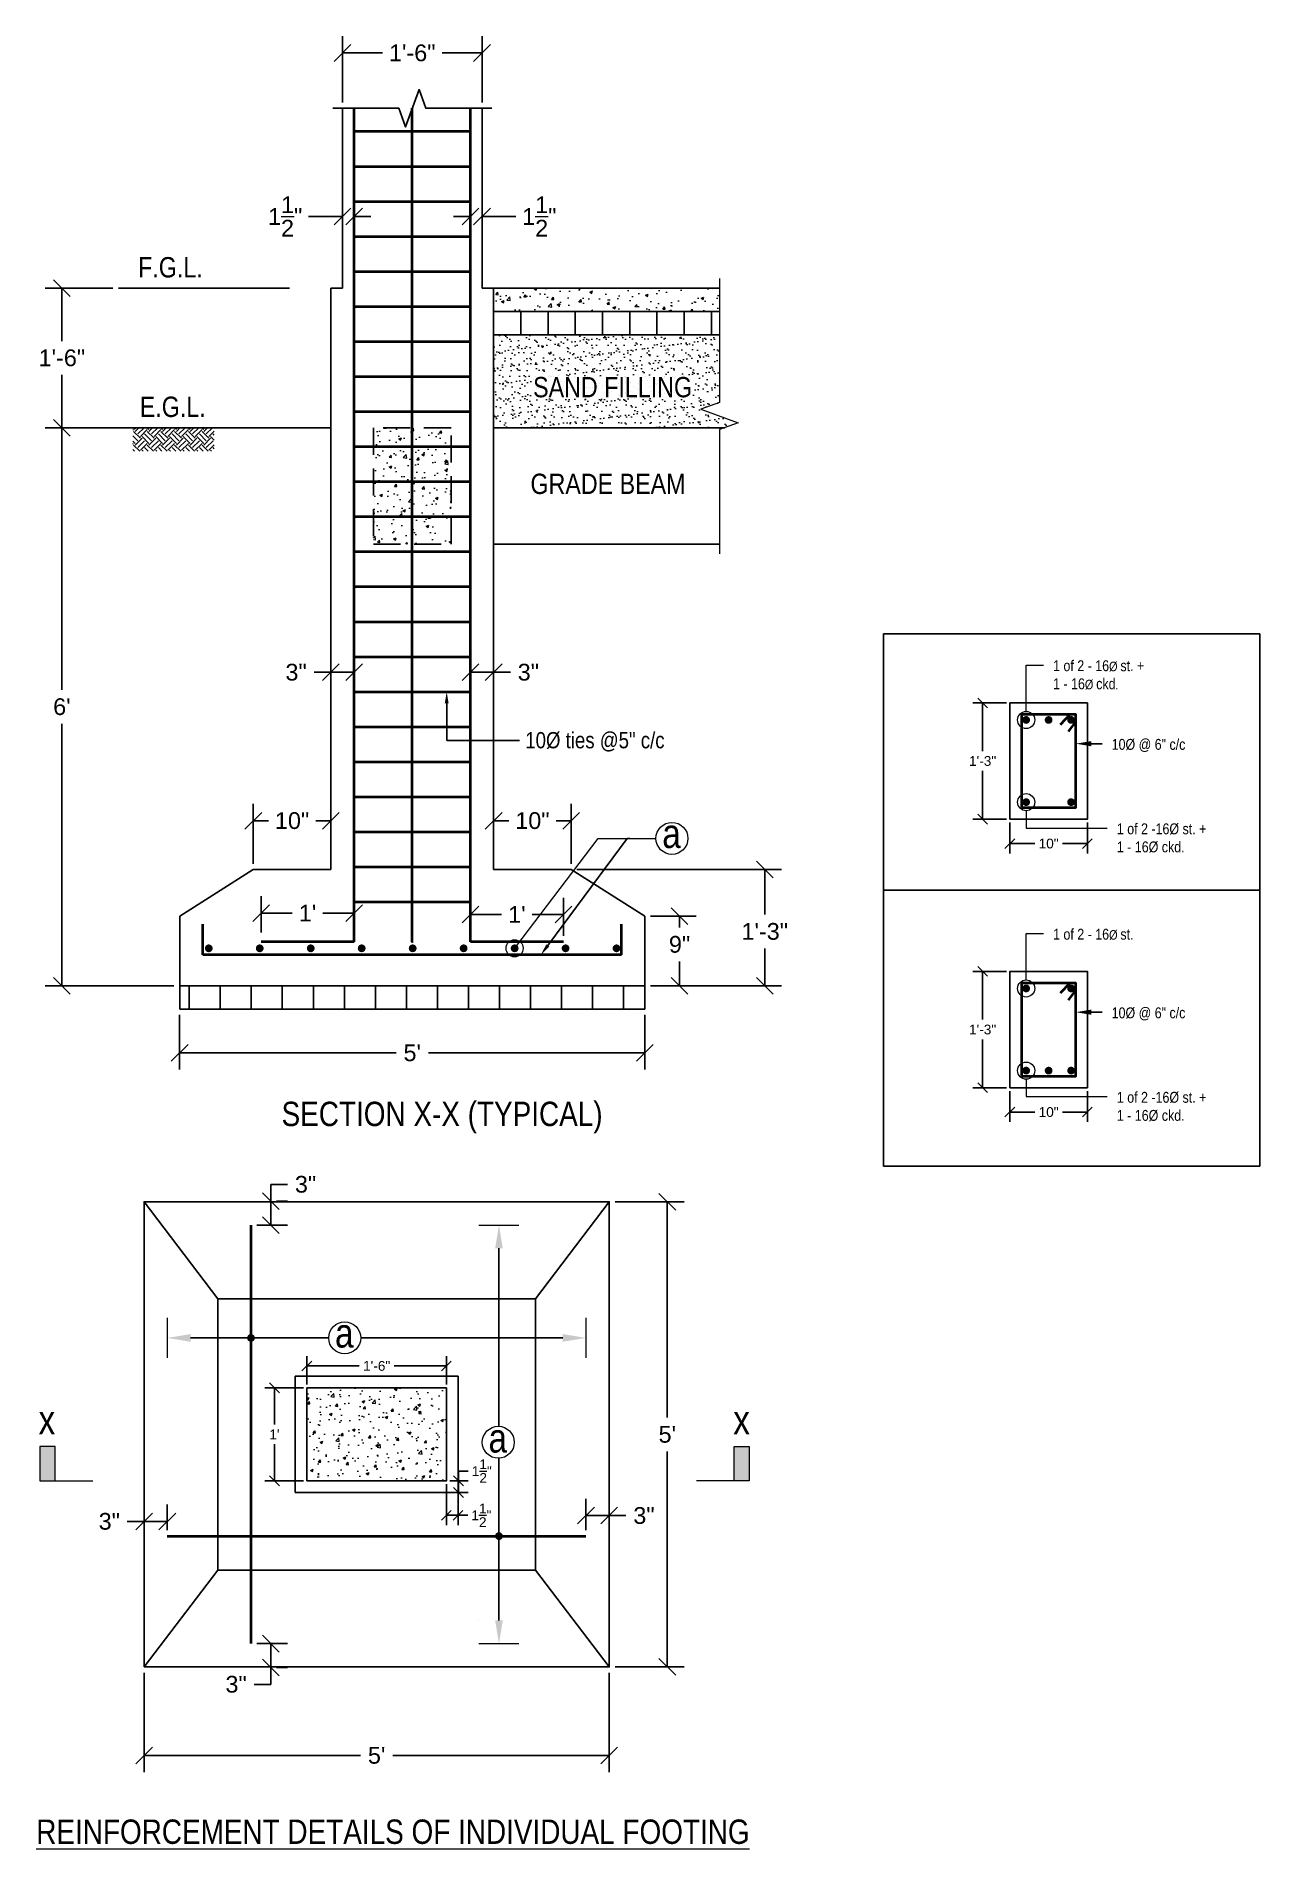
# Model space of a CAD drawing. Header units: inches. Extents: x 80 to 238, y 76 to 310.
import ezdxf
from ezdxf import colors
from ezdxf.entities.mleader import LeaderData, LeaderLine
from ezdxf.math import Vec2, Vec3

# ---------------------------------------------------------------- set-up
doc = ezdxf.new("R2010")
doc.units = ezdxf.units.IN
doc.header["$LTSCALE"] = 7
doc.header["$MEASUREMENT"] = 0
doc.linetypes.add('DASHED', pattern=[0.75, 0.5, -0.25])
for name, color, linetype, lineweight in [('Column', 200, 'Continuous', 25), ('Dimention', 2, 'Continuous', 13), ('Footing', 81, 'Continuous', 25), ('Grade Beam', 30, 'Continuous', 25), ('Hatch', 9, 'Continuous', 13), ('Reinforcment', 1, 'Continuous', 40), ('Text', 5, 'Continuous', 13)]:
    doc.layers.add(name, color=color, linetype=linetype, lineweight=lineweight)
doc.styles.add('AR', font='ARIALN.TTF')
doc.styles.get("Standard").update_dxf_attribs({"font": 'arial.ttf'})
doc.dimstyles.new('AR_1.0_12', dxfattribs={"dimscale": 12, "dimtxt": 0.18, "dimasz": 0.18, "dimexe": 0.18, "dimexo": 0.0625, "dimgap": 0.09, "dimtad": 0, "dimtih": 1, "dimtoh": 1, "dimzin": 0, "dimdsep": 46, "dimlunit": 4, "dimtxsty": 'Standard', "dimblk": 'OBLIQUE', "dimcen": 0.09, "dimadec": 0, "dimazin": 0, "dimtfac": 1, "dimtofl": 0, "dimtmove": 0, "dimatfit": 3, "dimfxl": 1, "dimtolj": 1, "dimtzin": 0, "dimarcsym": 0})
doc.dimstyles.new('AR_1.0_7', dxfattribs={"dimscale": 7, "dimtxt": 0.18, "dimasz": 0.18, "dimexe": 0.18, "dimexo": 0.0625, "dimgap": 0.09, "dimtad": 0, "dimtih": 1, "dimtoh": 1, "dimzin": 0, "dimdsep": 46, "dimlunit": 4, "dimtxsty": 'Standard', "dimblk": 'OBLIQUE', "dimcen": 0.09, "dimadec": 0, "dimazin": 0, "dimtfac": 1, "dimtofl": 0, "dimtmove": 0, "dimatfit": 3, "dimfxl": 1, "dimtolj": 1, "dimtzin": 0, "dimarcsym": 0})
pattern_1 = [(50, (0, 0), (3.5863, -0.31376), [0.375, -4.125]), (355, (0, 0), (-0.693757, 3.76096), [0.3, -3.3]), (100.4514, (0.299, -0.026), (2.892544, 3.4472), [0.3187, -3.50571]), (46.1842, (0, 1), (5.336207, -0.827596), [0.5625, -6.1875]), (96.6356, (0.4447, 0.931), (4.67331, 4.87059), [0.47805, -5.25857]), (351.1842, (0, 1), (4.67331, 4.87059), [0.45, -4.95]), (21, (0.5, 0.75), (2.984535, -2.013094), [0.375, -4.125]), (326, (0.5, 0.75), (1.216577, 3.62575), [0.3, -3.3]), (71.4514, (0.7487, 0.5822), (4.201112, 1.612656), [0.3187, -3.50571]), (37.5, (0, 0), (0.0607993, 1.6644693), [0, -3.26, 0, -3.35, 0, -3.3125]), (7.5, (0, 0), (1.315348, 1.972059), [0, -1.91, 0, -3.185, 0, -1.2625]), (327.5, (-1.115, 0), (2.669112, -0.1127744), [0, -1.25, 0, -3.9, 0, -5.175]), (317.5, (-1.615, 0), (2.915931, 0.500525), [0, -1.625, 0, -2.59, 0, -3.675])]

msp = doc.modelspace()

# ---------------------------------------------------------------- texts
at = {"layer": 'Dimention', "style": 'AR'}
for s, height, p in [('10Ø ties @5" c/c', 2.0955, (143.339, 217.872)), ('a', 3.742, (161.014, 205.012)), ('a', 3.742, (118.803, 140.571)), ('x', 3.742, (80.564, 129.38)), ('x', 3.742, (170.165, 129.38)), ('a', 3.742, (138.602, 127.022))]:
    msp.add_text(s, height=height, dxfattribs=at).set_placement(p)
at = {"layer": 'Dimention', "char_height": 1.4, "attachment_point": 1, "style": 'AR'}
for s, insert in [('1 of 2 - 16{\\H0.875x;Ø\\fMS Shell Dlg 2|b0|i0|c0|p0;\\H0.80952x; }st. +\\P1 - 16{\\H0.875x;Ø\\fMS Shell Dlg 2|b0|i0|c0|p0;\\H0.80952x; }ckd{\\fMS Shell Dlg 2|b0|i0|c0|p0;\\H0.70833x;.}', (211.418, 229.224)), ('10Ø @ 6" c/c', (218.975, 219.079)), ('1 of 2 -16Ø st. +\\P1 - 16Ø ckd.', (219.644, 208.186)), ('1 of 2 - 16{\\H0.875x;Ø\\fMS Shell Dlg 2|b0|i0|c0|p0;\\H0.80952x; }st. ', (211.418, 194.588)), ('10Ø @ 6" c/c', (218.975, 184.444)), ('1 of 2 -16Ø st. +\\P1 - 16Ø ckd.', (219.644, 173.551))]:
    msp.add_mtext_dynamic_manual_height_columns(s, width=22.6843, gutter_width=13.097, heights=[0], dxfattribs=dict(at, insert=insert))
at = {"layer": 'Text', "style": 'AR'}
for s, height, p in [('F.G.L.', 2.6194, (93.402, 278.617)), ('SAND FILLING', 2.61938, (144.349, 263.157)), ('E.G.L.', 2.6194, (93.616, 260.617)), ('GRADE BEAM', 2.6194, (144.007, 250.68)), ('SECTION X-X (TYPICAL)', 3.14326, (111.907, 169.139)), ('%%UREINFORCEMENT DETAILS OF INDIVIDUAL FOOTING', 3.14326, (80.264, 76.541))]:
    msp.add_text(s, height=height, dxfattribs=at).set_placement(p)

# ---------------------------------------------------------------- blocks, each defined once
blk = doc.blocks.new('_Oblique')
at = {"color": 0, "linetype": 'ByBlock', "lineweight": -2}
blk.add_line((-0.5, -0.5), (0.5, 0.5), dxfattribs=at)
blk = doc.blocks.new('*D2')
at = {"layer": 'Defpoints', "color": 0, "transparency": 16777216}
for p in [(94.17, 99.37), (154.17, 99.37), (154.17, 87.95)]:
    blk.add_point(p, dxfattribs=at)
at = {"layer": 'Dimention', "color": 0, "lineweight": -2, "transparency": 16777216}
for p, q in [((94.17, 98.62), (94.17, 85.79)), ((154.17, 98.62), (154.17, 85.79)), ((94.17, 87.95), (122.09, 87.95)), ((154.17, 87.95), (126.24, 87.95))]:
    blk.add_line(p, q, dxfattribs=at)
at = {"layer": 'Dimention', "color": 0, "lineweight": -2, "transparency": 16777216, "xscale": 2.16, "yscale": 2.16, "zscale": 2.16, "rotation": 180}
blk.add_blockref('_Oblique', (94.17, 87.95), dxfattribs=at)
at = {"layer": 'Dimention', "color": 0, "lineweight": -2, "transparency": 16777216, "xscale": 2.16, "yscale": 2.16, "zscale": 2.16}
blk.add_blockref('_Oblique', (154.17, 87.95), dxfattribs=at)
at = {"layer": 'Dimention', "color": 0, "transparency": 16777216, "insert": (124.17, 87.95), "char_height": 2.16, "attachment_point": 5}
blk.add_mtext("\\A1;5'", dxfattribs=at)
blk = doc.blocks.new('*D3')
at = {"layer": 'Defpoints', "color": 0, "transparency": 16777216}
for p in [(154.17, 159.37), (154.17, 99.37), (161.66, 99.37)]:
    blk.add_point(p, dxfattribs=at)
at = {"layer": 'Dimention', "color": 0, "lineweight": -2, "transparency": 16777216}
for p, q in [((154.92, 159.37), (163.82, 159.37)), ((161.66, 159.37), (161.66, 131.53)), ((161.66, 99.37), (161.66, 127.18)), ((154.92, 99.37), (163.82, 99.37))]:
    blk.add_line(p, q, dxfattribs=at)
at = {"layer": 'Dimention', "color": 0, "lineweight": -2, "transparency": 16777216, "xscale": 2.16, "yscale": 2.16, "zscale": 2.16}
for p, rotation in [((161.66, 159.37), 90), ((161.66, 99.37), 270)]:
    blk.add_blockref('_Oblique', p, dxfattribs=dict(at, rotation=rotation))
at = {"layer": 'Dimention', "color": 0, "transparency": 16777216, "insert": (161.66, 129.36), "char_height": 2.16, "attachment_point": 5}
blk.add_mtext("\\A1;5'", dxfattribs=at)
blk = doc.blocks.new('*D6')
at = {"layer": 'Defpoints', "color": 0, "transparency": 16777216}
for p in [(110.52, 159.46), (110.52, 159.46), (107.96, 156.37)]:
    blk.add_point(p, dxfattribs=at)
at = {"layer": 'Dimention', "color": 0, "lineweight": -2, "transparency": 16777216}
for p, q in [((110.52, 159.46), (110.52, 161.62)), ((110.52, 161.62), (112.68, 161.62)), ((110.52, 156.37), (110.52, 159.46)), ((111.27, 159.46), (112.68, 159.46)), ((108.71, 156.37), (112.68, 156.37))]:
    blk.add_line(p, q, dxfattribs=at)
at = {"layer": 'Dimention', "color": 0, "lineweight": -2, "transparency": 16777216, "xscale": 2.16, "yscale": 2.16, "zscale": 2.16}
for p, rotation in [((110.52, 159.46), 90), ((110.52, 156.37), 270)]:
    blk.add_blockref('_Oblique', p, dxfattribs=dict(at, rotation=rotation))
at = {"layer": 'Dimention', "color": 0, "transparency": 16777216, "insert": (115, 161.62), "char_height": 2.16, "attachment_point": 5}
blk.add_mtext('\\A1;3"', dxfattribs=at)
blk = doc.blocks.new('*D7')
at = {"layer": 'Defpoints', "color": 0, "transparency": 16777216}
for p in [(94.17, 118.14), (94.17, 116.24), (97.17, 116.24)]:
    blk.add_point(p, dxfattribs=at)
at = {"layer": 'Dimention', "color": 0, "lineweight": -2, "transparency": 16777216}
for p, q in [((94.17, 116.99), (94.17, 120.3)), ((97.17, 116.99), (97.17, 120.3)), ((94.17, 118.14), (92.01, 118.14)), ((97.17, 118.14), (94.17, 118.14))]:
    blk.add_line(p, q, dxfattribs=at)
at = {"layer": 'Dimention', "color": 0, "lineweight": -2, "transparency": 16777216, "xscale": 2.16, "yscale": 2.16, "zscale": 2.16, "rotation": 180}
blk.add_blockref('_Oblique', (94.17, 118.14), dxfattribs=at)
at = {"layer": 'Dimention', "color": 0, "lineweight": -2, "transparency": 16777216, "xscale": 2.16, "yscale": 2.16, "zscale": 2.16}
blk.add_blockref('_Oblique', (97.17, 118.14), dxfattribs=at)
at = {"layer": 'Dimention', "color": 0, "transparency": 16777216, "insert": (89.69, 118.14), "char_height": 2.16, "attachment_point": 5}
blk.add_mtext('\\A1;3"', dxfattribs=at)
blk = doc.blocks.new('*D8')
at = {"layer": 'Defpoints', "color": 0, "transparency": 16777216}
for p in [(154.17, 118.89), (151.17, 116.24), (154.17, 116.24)]:
    blk.add_point(p, dxfattribs=at)
at = {"layer": 'Dimention', "color": 0, "lineweight": -2, "transparency": 16777216}
for p, q in [((151.17, 116.99), (151.17, 121.05)), ((154.17, 116.99), (154.17, 121.05)), ((151.17, 118.89), (154.17, 118.89)), ((154.17, 118.89), (156.33, 118.89))]:
    blk.add_line(p, q, dxfattribs=at)
at = {"layer": 'Dimention', "color": 0, "lineweight": -2, "transparency": 16777216, "xscale": 2.16, "yscale": 2.16, "zscale": 2.16, "rotation": 180}
blk.add_blockref('_Oblique', (151.17, 118.89), dxfattribs=at)
at = {"layer": 'Dimention', "color": 0, "lineweight": -2, "transparency": 16777216, "xscale": 2.16, "yscale": 2.16, "zscale": 2.16}
blk.add_blockref('_Oblique', (154.17, 118.89), dxfattribs=at)
at = {"layer": 'Dimention', "color": 0, "transparency": 16777216, "insert": (158.65, 118.89), "char_height": 2.16, "attachment_point": 5}
blk.add_mtext('\\A1;3"', dxfattribs=at)
blk = doc.blocks.new('*D9')
at = {"layer": 'Defpoints', "color": 0, "transparency": 16777216}
for p in [(115.17, 135.37), (110.99, 123.37), (115.17, 123.37)]:
    blk.add_point(p, dxfattribs=at)
at = {"layer": 'Dimention', "color": 0, "lineweight": -2, "transparency": 16777216}
for p, q in [((114.73, 135.37), (109.73, 135.37)), ((110.99, 135.37), (110.99, 130.63)), ((110.99, 123.37), (110.99, 128.11)), ((114.73, 123.37), (109.73, 123.37))]:
    blk.add_line(p, q, dxfattribs=at)
at = {"layer": 'Dimention', "color": 0, "lineweight": -2, "transparency": 16777216, "xscale": 1.26, "yscale": 1.26, "zscale": 1.26}
for p, rotation in [((110.99, 135.37), 90), ((110.99, 123.37), 270)]:
    blk.add_blockref('_Oblique', p, dxfattribs=dict(at, rotation=rotation))
at = {"layer": 'Dimention', "color": 0, "transparency": 16777216, "insert": (110.99, 129.37), "char_height": 1.26, "attachment_point": 5}
blk.add_mtext("\\A1;1'", dxfattribs=at)
blk = doc.blocks.new('*D10')
at = {"layer": 'Defpoints', "color": 0, "transparency": 16777216}
for p in [(133.17, 123.37), (133.17, 121.87), (134.72, 121.87)]:
    blk.add_point(p, dxfattribs=at)
at = {"layer": 'Dimention', "color": 0, "lineweight": -2, "transparency": 16777216}
for p, q in [((134.72, 123.37), (134.72, 124.63)), ((134.72, 124.63), (135.98, 124.63)), ((133.61, 123.37), (135.98, 123.37)), ((133.61, 121.87), (135.98, 121.87)), ((134.72, 121.87), (134.72, 123.37))]:
    blk.add_line(p, q, dxfattribs=at)
at = {"layer": 'Dimention', "color": 0, "lineweight": -2, "transparency": 16777216, "xscale": 1.26, "yscale": 1.26, "zscale": 1.26}
for p, rotation in [((134.72, 123.37), 90), ((134.72, 121.87), 270)]:
    blk.add_blockref('_Oblique', p, dxfattribs=dict(at, rotation=rotation))
at = {"layer": 'Dimention', "color": 0, "transparency": 16777216, "insert": (137.73, 124.63), "char_height": 1.26, "attachment_point": 5}
blk.add_mtext('\\A1;1{\\H1x;\\S1/2;}"', dxfattribs=at)
blk = doc.blocks.new('*D12')
at = {"layer": 'Defpoints', "color": 0, "transparency": 16777216}
for p in [(133.17, 123.37), (134.67, 123.37), (134.67, 118.93)]:
    blk.add_point(p, dxfattribs=at)
at = {"layer": 'Dimention', "color": 0, "lineweight": -2, "transparency": 16777216}
for p, q in [((133.17, 122.93), (133.17, 117.67)), ((134.67, 122.93), (134.67, 117.67)), ((133.17, 118.93), (134.67, 118.93)), ((134.67, 118.93), (135.93, 118.93))]:
    blk.add_line(p, q, dxfattribs=at)
at = {"layer": 'Dimention', "color": 0, "lineweight": -2, "transparency": 16777216, "xscale": 1.26, "yscale": 1.26, "zscale": 1.26, "rotation": 180}
blk.add_blockref('_Oblique', (133.17, 118.93), dxfattribs=at)
at = {"layer": 'Dimention', "color": 0, "lineweight": -2, "transparency": 16777216, "xscale": 1.26, "yscale": 1.26, "zscale": 1.26}
blk.add_blockref('_Oblique', (134.67, 118.93), dxfattribs=at)
at = {"layer": 'Dimention', "color": 0, "transparency": 16777216, "insert": (137.68, 118.93), "char_height": 1.26, "attachment_point": 5}
blk.add_mtext('\\A1;1{\\H1x;\\S1/2;}"', dxfattribs=at)
blk = doc.blocks.new('*D13')
at = {"layer": 'Defpoints', "color": 0, "transparency": 16777216}
for p in [(133.17, 138.19), (115.17, 135.37), (133.17, 135.37)]:
    blk.add_point(p, dxfattribs=at)
at = {"layer": 'Dimention', "color": 0, "lineweight": -2, "transparency": 16777216}
for p, q in [((115.17, 135.81), (115.17, 139.45)), ((115.17, 138.19), (121.92, 138.19)), ((133.17, 138.19), (126.41, 138.19)), ((133.17, 135.81), (133.17, 139.45))]:
    blk.add_line(p, q, dxfattribs=at)
at = {"layer": 'Dimention', "color": 0, "lineweight": -2, "transparency": 16777216, "xscale": 1.26, "yscale": 1.26, "zscale": 1.26, "rotation": 180}
blk.add_blockref('_Oblique', (115.17, 138.19), dxfattribs=at)
at = {"layer": 'Dimention', "color": 0, "lineweight": -2, "transparency": 16777216, "xscale": 1.26, "yscale": 1.26, "zscale": 1.26}
blk.add_blockref('_Oblique', (133.17, 138.19), dxfattribs=at)
at = {"layer": 'Dimention', "color": 0, "transparency": 16777216, "insert": (124.17, 138.19), "char_height": 1.26, "attachment_point": 5}
blk.add_mtext('\\A1;1\'-6"', dxfattribs=at)
blk = doc.blocks.new('*U14')
at = {"layer": 'Reinforcment', "const_width": 0.5}
blk.add_lwpolyline([(-0.25, 0, 1), (0.25, 0, 1)], format="xyb", close=True, dxfattribs=at)
blk = doc.blocks.new('*U15')
at = {"layer": 'Reinforcment', "color": 0, "linetype": 'ByBlock', "lineweight": -2, "transparency": 16777216}
for p in [(0, 0), (6.57, 0), (13.15, 0), (19.72, 0), (26.3, 0), (32.87, 0), (39.45, 0), (46.02, 0), (52.59, 0)]:
    blk.add_blockref('*U14', p, dxfattribs=at)
blk = doc.blocks.new('*U18')
at = {"layer": 'Reinforcment'}
blk.add_line((-7.5, 0), (7.5, 0), dxfattribs=at)
blk = doc.blocks.new('*U19')
at = {"layer": 'Reinforcment', "color": 0, "linetype": 'ByBlock', "lineweight": -2, "transparency": 16777216}
for p in [(0, 99.41), (0, 94.89), (0, 90.37), (0, 85.86), (0, 81.34), (0, 76.82), (0, 72.3), (0, 67.78), (0, 63.26), (0, 58.74), (0, 54.22), (0, 49.71), (0, 45.19), (0, 40.67), (0, 36.15), (0, 31.63), (0, 27.11), (0, 22.59), (0, 18.07), (0, 13.56), (0, 9.04), (0, 4.52), (0, 0)]:
    blk.add_blockref('*U18', p, dxfattribs=at)
blk = doc.blocks.new('*U21')
at = {"layer": 'Grade Beam'}
blk.add_line((0, 1.5), (0, -1.5), dxfattribs=at)
blk = doc.blocks.new('*U22')
at = {"color": 0, "linetype": 'ByBlock', "lineweight": -2, "transparency": 16777216}
for p in [(0, 0), (3.51, 0), (7.02, 0), (10.53, 0), (14.04, 0), (17.55, 0), (21.06, 0), (24.57, 0), (28.08, 0)]:
    blk.add_blockref('*U21', p, dxfattribs=at)
blk = doc.blocks.new('*D23')
at = {"layer": 'Defpoints', "color": 0, "transparency": 16777216}
for p in [(205.84, 208.73), (215.84, 208.73), (215.84, 205.58)]:
    blk.add_point(p, dxfattribs=at)
at = {"layer": 'Dimention', "color": 0, "lineweight": -2, "transparency": 16777216}
for p, q in [((205.84, 208.29), (205.84, 204.32)), ((215.84, 208.29), (215.84, 204.32)), ((205.84, 205.58), (209.06, 205.58)), ((215.84, 205.58), (212.63, 205.58))]:
    blk.add_line(p, q, dxfattribs=at)
at = {"layer": 'Dimention', "color": 0, "lineweight": -2, "transparency": 16777216, "xscale": 1.26, "yscale": 1.26, "zscale": 1.26, "rotation": 180}
blk.add_blockref('_Oblique', (205.84, 205.58), dxfattribs=at)
at = {"layer": 'Dimention', "color": 0, "lineweight": -2, "transparency": 16777216, "xscale": 1.26, "yscale": 1.26, "zscale": 1.26}
blk.add_blockref('_Oblique', (215.84, 205.58), dxfattribs=at)
at = {"layer": 'Dimention', "color": 0, "transparency": 16777216, "insert": (210.84, 205.58), "char_height": 1.26, "attachment_point": 5}
blk.add_mtext('\\A1;10"', dxfattribs=at)
blk = doc.blocks.new('*D24')
at = {"layer": 'Defpoints', "color": 0, "transparency": 16777216}
for p in [(202.33, 223.73), (205.84, 223.73), (205.84, 208.73)]:
    blk.add_point(p, dxfattribs=at)
at = {"layer": 'Dimention', "color": 0, "lineweight": -2, "transparency": 16777216}
for p, q in [((205.4, 223.73), (201.07, 223.73)), ((202.33, 223.73), (202.33, 217.5)), ((202.33, 208.73), (202.33, 214.95)), ((205.4, 208.73), (201.07, 208.73))]:
    blk.add_line(p, q, dxfattribs=at)
at = {"layer": 'Dimention', "color": 0, "lineweight": -2, "transparency": 16777216, "xscale": 1.26, "yscale": 1.26, "zscale": 1.26}
for p, rotation in [((202.33, 223.73), 90), ((202.33, 208.73), 270)]:
    blk.add_blockref('_Oblique', p, dxfattribs=dict(at, rotation=rotation))
at = {"layer": 'Dimention', "color": 0, "transparency": 16777216, "insert": (202.33, 216.23), "char_height": 1.26, "attachment_point": 5}
blk.add_mtext('\\A1;1\'-3"', dxfattribs=at)
blk = doc.blocks.new('*D25')
at = {"layer": 'Defpoints', "color": 0, "transparency": 16777216}
for p in [(205.84, 174.09), (215.84, 174.09), (215.84, 170.94)]:
    blk.add_point(p, dxfattribs=at)
at = {"layer": 'Dimention', "color": 0, "lineweight": -2, "transparency": 16777216}
for p, q in [((205.84, 173.66), (205.84, 169.68)), ((215.84, 173.66), (215.84, 169.68)), ((205.84, 170.94), (209.06, 170.94)), ((215.84, 170.94), (212.63, 170.94))]:
    blk.add_line(p, q, dxfattribs=at)
at = {"layer": 'Dimention', "color": 0, "lineweight": -2, "transparency": 16777216, "xscale": 1.26, "yscale": 1.26, "zscale": 1.26, "rotation": 180}
blk.add_blockref('_Oblique', (205.84, 170.94), dxfattribs=at)
at = {"layer": 'Dimention', "color": 0, "lineweight": -2, "transparency": 16777216, "xscale": 1.26, "yscale": 1.26, "zscale": 1.26}
blk.add_blockref('_Oblique', (215.84, 170.94), dxfattribs=at)
at = {"layer": 'Dimention', "color": 0, "transparency": 16777216, "insert": (210.84, 170.94), "char_height": 1.26, "attachment_point": 5}
blk.add_mtext('\\A1;10"', dxfattribs=at)
blk = doc.blocks.new('*D26')
at = {"layer": 'Defpoints', "color": 0, "transparency": 16777216}
for p in [(202.33, 189.09), (205.84, 189.09), (205.84, 174.09)]:
    blk.add_point(p, dxfattribs=at)
at = {"layer": 'Dimention', "color": 0, "lineweight": -2, "transparency": 16777216}
for p, q in [((205.4, 189.09), (201.07, 189.09)), ((202.33, 189.09), (202.33, 182.87)), ((202.33, 174.09), (202.33, 180.32)), ((205.4, 174.09), (201.07, 174.09))]:
    blk.add_line(p, q, dxfattribs=at)
at = {"layer": 'Dimention', "color": 0, "lineweight": -2, "transparency": 16777216, "xscale": 1.26, "yscale": 1.26, "zscale": 1.26}
for p, rotation in [((202.33, 189.09), 90), ((202.33, 174.09), 270)]:
    blk.add_blockref('_Oblique', p, dxfattribs=dict(at, rotation=rotation))
at = {"layer": 'Dimention', "color": 0, "transparency": 16777216, "insert": (202.33, 181.59), "char_height": 1.26, "attachment_point": 5}
blk.add_mtext('\\A1;1\'-3"', dxfattribs=at)
blk = doc.blocks.new('*D27')
at = {"layer": 'Defpoints', "color": 0, "transparency": 16777216}
for p in [(98.76, 184.23), (158.76, 184.23), (158.76, 178.58)]:
    blk.add_point(p, dxfattribs=at)
at = {"layer": 'Dimention', "color": 0, "lineweight": -2, "transparency": 16777216}
for p, q in [((98.76, 183.48), (98.76, 176.42)), ((158.76, 183.48), (158.76, 176.42)), ((98.76, 178.58), (126.69, 178.58)), ((158.76, 178.58), (130.84, 178.58))]:
    blk.add_line(p, q, dxfattribs=at)
at = {"layer": 'Dimention', "color": 0, "lineweight": -2, "transparency": 16777216, "xscale": 2.16, "yscale": 2.16, "zscale": 2.16, "rotation": 180}
blk.add_blockref('_Oblique', (98.76, 178.58), dxfattribs=at)
at = {"layer": 'Dimention', "color": 0, "lineweight": -2, "transparency": 16777216, "xscale": 2.16, "yscale": 2.16, "zscale": 2.16}
blk.add_blockref('_Oblique', (158.76, 178.58), dxfattribs=at)
at = {"layer": 'Dimention', "color": 0, "transparency": 16777216, "insert": (128.76, 178.58), "char_height": 2.16, "attachment_point": 5}
blk.add_mtext("\\A1;5'", dxfattribs=at)
blk = doc.blocks.new('*D28')
at = {"layer": 'Defpoints', "color": 0, "transparency": 16777216}
for p in [(83.57, 259.23), (98.76, 259.23), (98.76, 187.23)]:
    blk.add_point(p, dxfattribs=at)
at = {"layer": 'Dimention', "color": 0, "lineweight": -2, "transparency": 16777216}
for p, q in [((98.01, 259.23), (81.41, 259.23)), ((83.57, 259.23), (83.57, 225.41)), ((83.57, 187.23), (83.57, 221.04)), ((98.01, 187.23), (81.41, 187.23))]:
    blk.add_line(p, q, dxfattribs=at)
at = {"layer": 'Dimention', "color": 0, "lineweight": -2, "transparency": 16777216, "xscale": 2.16, "yscale": 2.16, "zscale": 2.16}
for p, rotation in [((83.57, 259.23), 90), ((83.57, 187.23), 270)]:
    blk.add_blockref('_Oblique', p, dxfattribs=dict(at, rotation=rotation))
at = {"layer": 'Dimention', "color": 0, "transparency": 16777216, "insert": (83.57, 223.23), "char_height": 2.16, "attachment_point": 5}
blk.add_mtext("\\A1;6'", dxfattribs=at)
blk = doc.blocks.new('*D29')
at = {"layer": 'Defpoints', "color": 0, "transparency": 16777216}
for p in [(90.89, 277.23), (83.57, 259.23), (91.1, 259.23)]:
    blk.add_point(p, dxfattribs=at)
at = {"layer": 'Dimention', "color": 0, "lineweight": -2, "transparency": 16777216}
for p, q in [((90.14, 277.23), (81.41, 277.23)), ((83.57, 277.23), (83.57, 270.41)), ((83.57, 259.23), (83.57, 266.04)), ((90.35, 259.23), (81.41, 259.23))]:
    blk.add_line(p, q, dxfattribs=at)
at = {"layer": 'Dimention', "color": 0, "lineweight": -2, "transparency": 16777216, "xscale": 2.16, "yscale": 2.16, "zscale": 2.16}
for p, rotation in [((83.57, 277.23), 90), ((83.57, 259.23), 270)]:
    blk.add_blockref('_Oblique', p, dxfattribs=dict(at, rotation=rotation))
at = {"layer": 'Dimention', "color": 0, "transparency": 16777216, "insert": (83.57, 268.23), "char_height": 2.16, "attachment_point": 5}
blk.add_mtext('\\A1;1\'-6"', dxfattribs=at)
blk = doc.blocks.new('*D30')
at = {"layer": 'Defpoints', "color": 0, "transparency": 16777216}
for p in [(137.76, 307.57), (119.76, 300.45), (137.76, 300.45)]:
    blk.add_point(p, dxfattribs=at)
at = {"layer": 'Dimention', "color": 0, "lineweight": -2, "transparency": 16777216}
for p, q in [((119.76, 301.2), (119.76, 309.73)), ((137.76, 301.2), (137.76, 309.73)), ((119.76, 307.57), (124.91, 307.57)), ((137.76, 307.57), (132.61, 307.57))]:
    blk.add_line(p, q, dxfattribs=at)
at = {"layer": 'Dimention', "color": 0, "lineweight": -2, "transparency": 16777216, "xscale": 2.16, "yscale": 2.16, "zscale": 2.16, "rotation": 180}
blk.add_blockref('_Oblique', (119.76, 307.57), dxfattribs=at)
at = {"layer": 'Dimention', "color": 0, "lineweight": -2, "transparency": 16777216, "xscale": 2.16, "yscale": 2.16, "zscale": 2.16}
blk.add_blockref('_Oblique', (137.76, 307.57), dxfattribs=at)
at = {"layer": 'Dimention', "color": 0, "transparency": 16777216, "insert": (128.76, 307.57), "char_height": 2.16, "attachment_point": 5}
blk.add_mtext('\\A1;1\'-6"', dxfattribs=at)
blk = doc.blocks.new('*D31')
at = {"layer": 'Defpoints', "color": 0, "transparency": 16777216}
for p in [(121.26, 286.48), (119.76, 283.91), (121.26, 283.91)]:
    blk.add_point(p, dxfattribs=at)
at = {"layer": 'Dimention', "color": 0, "lineweight": -2, "transparency": 16777216}
for p, q in [((119.76, 284.66), (119.76, 288.64)), ((121.26, 284.66), (121.26, 288.64)), ((119.76, 286.48), (115.38, 286.48)), ((121.26, 286.48), (123.42, 286.48))]:
    blk.add_line(p, q, dxfattribs=at)
at = {"layer": 'Dimention', "color": 0, "lineweight": -2, "transparency": 16777216, "xscale": 2.16, "yscale": 2.16, "zscale": 2.16}
blk.add_blockref('_Oblique', (119.76, 286.48), dxfattribs=at)
at = {"layer": 'Dimention', "color": 0, "lineweight": -2, "transparency": 16777216, "xscale": 2.16, "yscale": 2.16, "zscale": 2.16, "rotation": 180}
blk.add_blockref('_Oblique', (121.26, 286.48), dxfattribs=at)
at = {"layer": 'Dimention', "color": 0, "transparency": 16777216, "insert": (112.37, 286.48), "char_height": 2.16, "attachment_point": 5}
blk.add_mtext('\\A1;1{\\H1x;\\S1/2;}"', dxfattribs=at)
blk = doc.blocks.new('*D32')
at = {"layer": 'Defpoints', "color": 0, "transparency": 16777216}
for p in [(136.26, 286.48), (136.26, 283.91), (137.76, 283.91)]:
    blk.add_point(p, dxfattribs=at)
at = {"layer": 'Dimention', "color": 0, "lineweight": -2, "transparency": 16777216}
for p, q in [((136.26, 284.66), (136.26, 288.64)), ((137.76, 284.66), (137.76, 288.64)), ((136.26, 286.48), (134.1, 286.48)), ((137.76, 286.48), (142.14, 286.48))]:
    blk.add_line(p, q, dxfattribs=at)
at = {"layer": 'Dimention', "color": 0, "lineweight": -2, "transparency": 16777216, "xscale": 2.16, "yscale": 2.16, "zscale": 2.16}
blk.add_blockref('_Oblique', (136.26, 286.48), dxfattribs=at)
at = {"layer": 'Dimention', "color": 0, "lineweight": -2, "transparency": 16777216, "xscale": 2.16, "yscale": 2.16, "zscale": 2.16, "rotation": 180}
blk.add_blockref('_Oblique', (137.76, 286.48), dxfattribs=at)
at = {"layer": 'Dimention', "color": 0, "transparency": 16777216, "insert": (145.15, 286.48), "char_height": 2.16, "attachment_point": 5}
blk.add_mtext('\\A1;1{\\H1x;\\S1/2;}"', dxfattribs=at)
blk = doc.blocks.new('*D33')
at = {"layer": 'Defpoints', "color": 0, "transparency": 16777216}
for p in [(118.26, 227.68), (118.26, 225.17), (121.26, 225.17)]:
    blk.add_point(p, dxfattribs=at)
at = {"layer": 'Dimention', "color": 0, "lineweight": -2, "transparency": 16777216}
for p, q in [((118.26, 225.92), (118.26, 229.84)), ((121.26, 225.92), (121.26, 229.84)), ((118.26, 227.68), (116.1, 227.68)), ((121.26, 227.68), (118.26, 227.68))]:
    blk.add_line(p, q, dxfattribs=at)
at = {"layer": 'Dimention', "color": 0, "lineweight": -2, "transparency": 16777216, "xscale": 2.16, "yscale": 2.16, "zscale": 2.16, "rotation": 180}
blk.add_blockref('_Oblique', (118.26, 227.68), dxfattribs=at)
at = {"layer": 'Dimention', "color": 0, "lineweight": -2, "transparency": 16777216, "xscale": 2.16, "yscale": 2.16, "zscale": 2.16}
blk.add_blockref('_Oblique', (121.26, 227.68), dxfattribs=at)
at = {"layer": 'Dimention', "color": 0, "transparency": 16777216, "insert": (113.78, 227.68), "char_height": 2.16, "attachment_point": 5}
blk.add_mtext('\\A1;3"', dxfattribs=at)
blk = doc.blocks.new('*D34')
at = {"layer": 'Defpoints', "color": 0, "transparency": 16777216}
for p in [(139.26, 227.68), (136.26, 225.17), (139.26, 225.17)]:
    blk.add_point(p, dxfattribs=at)
at = {"layer": 'Dimention', "color": 0, "lineweight": -2, "transparency": 16777216}
for p, q in [((136.26, 225.92), (136.26, 229.84)), ((139.26, 225.92), (139.26, 229.84)), ((136.26, 227.68), (139.26, 227.68)), ((139.26, 227.68), (141.42, 227.68))]:
    blk.add_line(p, q, dxfattribs=at)
at = {"layer": 'Dimention', "color": 0, "lineweight": -2, "transparency": 16777216, "xscale": 2.16, "yscale": 2.16, "zscale": 2.16, "rotation": 180}
blk.add_blockref('_Oblique', (136.26, 227.68), dxfattribs=at)
at = {"layer": 'Dimention', "color": 0, "lineweight": -2, "transparency": 16777216, "xscale": 2.16, "yscale": 2.16, "zscale": 2.16}
blk.add_blockref('_Oblique', (139.26, 227.68), dxfattribs=at)
at = {"layer": 'Dimention', "color": 0, "transparency": 16777216, "insert": (143.74, 227.68), "char_height": 2.16, "attachment_point": 5}
blk.add_mtext('\\A1;3"', dxfattribs=at)
blk = doc.blocks.new('*D35')
at = {"layer": 'Defpoints', "color": 0, "transparency": 16777216}
for p in [(108.26, 208.53), (108.26, 202.23), (118.26, 202.23)]:
    blk.add_point(p, dxfattribs=at)
at = {"layer": 'Dimention', "color": 0, "lineweight": -2, "transparency": 16777216}
for p, q in [((108.26, 202.98), (108.26, 210.69)), ((118.26, 202.98), (118.26, 210.69)), ((108.26, 208.53), (110.2, 208.53)), ((118.26, 208.53), (116.32, 208.53))]:
    blk.add_line(p, q, dxfattribs=at)
at = {"layer": 'Dimention', "color": 0, "lineweight": -2, "transparency": 16777216, "xscale": 2.16, "yscale": 2.16, "zscale": 2.16, "rotation": 180}
blk.add_blockref('_Oblique', (108.26, 208.53), dxfattribs=at)
at = {"layer": 'Dimention', "color": 0, "lineweight": -2, "transparency": 16777216, "xscale": 2.16, "yscale": 2.16, "zscale": 2.16}
blk.add_blockref('_Oblique', (118.26, 208.53), dxfattribs=at)
at = {"layer": 'Dimention', "color": 0, "transparency": 16777216, "insert": (113.26, 208.53), "char_height": 2.16, "attachment_point": 5}
blk.add_mtext('\\A1;10"', dxfattribs=at)
blk = doc.blocks.new('*D36')
at = {"layer": 'Defpoints', "color": 0, "transparency": 16777216}
for p in [(149.26, 208.53), (139.26, 202.23), (149.26, 202.23)]:
    blk.add_point(p, dxfattribs=at)
at = {"layer": 'Dimention', "color": 0, "lineweight": -2, "transparency": 16777216}
for p, q in [((139.26, 202.98), (139.26, 210.69)), ((149.26, 202.98), (149.26, 210.69)), ((139.26, 208.53), (141.2, 208.53)), ((149.26, 208.53), (147.32, 208.53))]:
    blk.add_line(p, q, dxfattribs=at)
at = {"layer": 'Dimention', "color": 0, "lineweight": -2, "transparency": 16777216, "xscale": 2.16, "yscale": 2.16, "zscale": 2.16}
for p, rotation in [((139.26, 208.53), 179.9999999999996), ((149.26, 208.53), 359.9999999999997)]:
    blk.add_blockref('_Oblique', p, dxfattribs=dict(at, rotation=rotation))
at = {"layer": 'Dimention', "color": 0, "transparency": 16777216, "insert": (144.26, 208.53), "char_height": 2.16, "attachment_point": 5}
blk.add_mtext('\\A1;10"', dxfattribs=at)
blk = doc.blocks.new('*D37')
at = {"layer": 'Defpoints', "color": 0, "transparency": 16777216}
for p in [(109.26, 196.62), (109.26, 193.35), (121.26, 193.35)]:
    blk.add_point(p, dxfattribs=at)
at = {"layer": 'Dimention', "color": 0, "lineweight": -2, "transparency": 16777216}
for p, q in [((109.26, 194.1), (109.26, 198.78)), ((121.26, 194.1), (121.26, 198.78)), ((109.26, 196.62), (113.29, 196.62)), ((121.26, 196.62), (117.23, 196.62))]:
    blk.add_line(p, q, dxfattribs=at)
at = {"layer": 'Dimention', "color": 0, "lineweight": -2, "transparency": 16777216, "xscale": 2.16, "yscale": 2.16, "zscale": 2.16, "rotation": 180}
blk.add_blockref('_Oblique', (109.26, 196.62), dxfattribs=at)
at = {"layer": 'Dimention', "color": 0, "lineweight": -2, "transparency": 16777216, "xscale": 2.16, "yscale": 2.16, "zscale": 2.16}
blk.add_blockref('_Oblique', (121.26, 196.62), dxfattribs=at)
at = {"layer": 'Dimention', "color": 0, "transparency": 16777216, "insert": (115.26, 196.62), "char_height": 2.16, "attachment_point": 5}
blk.add_mtext("\\A1;1'", dxfattribs=at)
blk = doc.blocks.new('*D38')
at = {"layer": 'Defpoints', "color": 0, "transparency": 16777216}
for p in [(148.26, 196.44), (136.26, 192.91), (148.26, 192.91)]:
    blk.add_point(p, dxfattribs=at)
at = {"layer": 'Dimention', "color": 0, "lineweight": -2, "transparency": 16777216}
for p, q in [((136.26, 193.66), (136.26, 198.6)), ((136.26, 196.44), (140.29, 196.44)), ((148.26, 196.44), (144.23, 196.44)), ((148.26, 193.66), (148.26, 198.6))]:
    blk.add_line(p, q, dxfattribs=at)
at = {"layer": 'Dimention', "color": 0, "lineweight": -2, "transparency": 16777216, "xscale": 2.16, "yscale": 2.16, "zscale": 2.16, "rotation": 180}
blk.add_blockref('_Oblique', (136.26, 196.44), dxfattribs=at)
at = {"layer": 'Dimention', "color": 0, "lineweight": -2, "transparency": 16777216, "xscale": 2.16, "yscale": 2.16, "zscale": 2.16}
blk.add_blockref('_Oblique', (148.26, 196.44), dxfattribs=at)
at = {"layer": 'Dimention', "color": 0, "transparency": 16777216, "insert": (142.26, 196.44), "char_height": 2.16, "attachment_point": 5}
blk.add_mtext("\\A1;1'", dxfattribs=at)
blk = doc.blocks.new('*D39')
at = {"layer": 'Defpoints', "color": 0, "transparency": 16777216}
for p in [(149.26, 202.23), (158.76, 187.23), (174.23, 187.23)]:
    blk.add_point(p, dxfattribs=at)
at = {"layer": 'Dimention', "color": 0, "lineweight": -2, "transparency": 16777216}
for p, q in [((150.01, 202.23), (176.39, 202.23)), ((174.23, 202.23), (174.23, 196.43)), ((174.23, 187.23), (174.23, 192.06)), ((159.51, 187.23), (176.39, 187.23))]:
    blk.add_line(p, q, dxfattribs=at)
at = {"layer": 'Dimention', "color": 0, "lineweight": -2, "transparency": 16777216, "xscale": 2.16, "yscale": 2.16, "zscale": 2.16}
for p, rotation in [((174.23, 202.23), 90), ((174.23, 187.23), 270)]:
    blk.add_blockref('_Oblique', p, dxfattribs=dict(at, rotation=rotation))
at = {"layer": 'Dimention', "color": 0, "transparency": 16777216, "insert": (174.23, 194.24), "char_height": 2.16, "attachment_point": 5}
blk.add_mtext('\\A1;1\'-3"', dxfattribs=at)
blk = doc.blocks.new('*D40')
at = {"layer": 'Defpoints', "color": 0, "transparency": 16777216}
for p in [(158.76, 196.23), (158.76, 187.23), (163.24, 187.23)]:
    blk.add_point(p, dxfattribs=at)
at = {"layer": 'Dimention', "color": 0, "lineweight": -2, "transparency": 16777216}
for p, q in [((159.51, 196.23), (165.4, 196.23)), ((163.24, 196.23), (163.24, 194.75)), ((163.24, 187.23), (163.24, 190.39)), ((159.51, 187.23), (165.4, 187.23))]:
    blk.add_line(p, q, dxfattribs=at)
at = {"layer": 'Dimention', "color": 0, "lineweight": -2, "transparency": 16777216, "xscale": 2.16, "yscale": 2.16, "zscale": 2.16}
for p, rotation in [((163.24, 196.23), 90), ((163.24, 187.23), 270)]:
    blk.add_blockref('_Oblique', p, dxfattribs=dict(at, rotation=rotation))
at = {"layer": 'Dimention', "color": 0, "transparency": 16777216, "insert": (163.24, 192.57), "char_height": 2.16, "attachment_point": 5}
blk.add_mtext('\\A1;9"', dxfattribs=at)
blk = doc.blocks.new('*D41')
at = {"layer": 'Defpoints', "color": 0, "transparency": 16777216}
for p in [(107.96, 102.37), (110.52, 99.28), (110.52, 99.28)]:
    blk.add_point(p, dxfattribs=at)
at = {"layer": 'Dimention', "color": 0, "lineweight": -2, "transparency": 16777216}
for p, q in [((108.71, 102.37), (112.68, 102.37)), ((110.52, 102.37), (110.52, 99.28)), ((110.52, 99.28), (110.52, 97.12)), ((111.27, 99.28), (112.68, 99.28)), ((110.52, 97.12), (108.36, 97.12))]:
    blk.add_line(p, q, dxfattribs=at)
at = {"layer": 'Dimention', "color": 0, "lineweight": -2, "transparency": 16777216, "xscale": 2.16, "yscale": 2.16, "zscale": 2.16}
for p, rotation in [((110.52, 102.37), 90), ((110.52, 99.28), 270)]:
    blk.add_blockref('_Oblique', p, dxfattribs=dict(at, rotation=rotation))
at = {"layer": 'Dimention', "color": 0, "transparency": 16777216, "insert": (106.04, 97.12), "char_height": 2.16, "attachment_point": 5}
blk.add_mtext('\\A1;3"', dxfattribs=at)

# ---------------------------------------------------------------- dimensions: what is measured, and where the dimension line sits
at = {"layer": 'Dimention'}
for base, p1, p2, dimstyle, picture, middle in [((137.762, 307.569), (119.762, 300.446), (137.762, 300.446), 'AR_1.0_12', '*D30', (128.762, 307.569)), ((118.262, 227.677), (121.262, 225.17), (118.262, 225.17), 'AR_1.0_12', '*D33', (113.782, 227.677)), ((108.262, 208.533), (118.262, 202.228), (108.262, 202.228), 'AR_1.0_12', '*D35', (113.262, 208.533)), ((215.842, 205.576), (205.842, 208.728), (215.842, 208.728), 'AR_1.0_7', '*D23', (210.842, 205.576)), ((109.262, 196.624), (121.262, 193.353), (109.262, 193.353), 'AR_1.0_12', '*D37', (115.262, 196.624)), ((148.262, 196.444), (136.262, 192.913), (148.262, 192.913), 'AR_1.0_12', '*D38', (142.262, 196.444)), ((158.762, 178.584), (98.762, 184.228), (158.762, 184.228), 'AR_1.0_12', '*D27', (128.762, 178.584)), ((215.842, 170.941), (205.842, 174.093), (215.842, 174.093), 'AR_1.0_7', '*D25', (210.842, 170.941)), ((133.168, 138.19), (115.168, 135.369), (133.168, 135.369), 'AR_1.0_7', '*D13', (124.168, 138.19)), ((134.668, 118.929), (133.168, 123.369), (134.668, 123.369), 'AR_1.0_7', '*D12', (137.682, 118.929)), ((94.168, 118.138), (97.168, 116.242), (94.168, 116.242), 'AR_1.0_12', '*D7', (89.688, 118.138)), ((154.168, 118.886), (151.168, 116.242), (154.168, 116.242), 'AR_1.0_12', '*D8', (158.649, 118.886)), ((154.168, 87.953), (94.168, 99.369), (154.168, 99.369), 'AR_1.0_12', '*D2', (124.168, 87.953))]:
    dim = msp.add_linear_dim(base=base, p1=p1, p2=p2, dimstyle=dimstyle, dxfattribs=at)
    dim.commit()
    dim.dimension.update_dxf_attribs({"geometry": picture, "text_midpoint": middle})
dim = msp.add_linear_dim(base=(121.262, 286.484), p1=(119.762, 283.913), p2=(121.262, 283.913), dimstyle='AR_1.0_12', dxfattribs=at)
dim.commit()
dim.dimension.update_dxf_attribs({"geometry": '*D31', "text_midpoint": (112.373, 286.484), "dimtype": 160})
for base, p1, p2, angle, dimstyle, picture, middle in [((136.262, 286.484), (137.762, 283.913), (136.262, 283.913), 180, 'AR_1.0_12', '*D32', (145.151, 286.484)), ((174.231, 187.228), (149.262, 202.228), (158.762, 187.228), 90, 'AR_1.0_12', '*D39', (174.231, 194.243)), ((163.243, 187.228), (158.762, 196.228), (158.762, 187.228), 90, 'AR_1.0_12', '*D40', (163.243, 192.569)), ((161.656, 99.369), (154.168, 159.369), (154.168, 99.369), 90, 'AR_1.0_12', '*D3', (161.656, 129.356)), ((134.719, 121.869), (133.168, 123.369), (133.168, 121.869), 90, 'AR_1.0_7', '*D10', (137.733, 124.629))]:
    dim = msp.add_linear_dim(base=base, p1=p1, p2=p2, angle=angle, dimstyle=dimstyle, dxfattribs=at)
    dim.commit()
    dim.dimension.update_dxf_attribs({"geometry": picture, "text_midpoint": middle, "dimtype": 160})
for base, p1, p2, angle, dimstyle, picture, middle in [((83.574, 259.228), (90.885, 277.228), (91.099, 259.228), 90, 'AR_1.0_12', '*D29', (83.574, 268.228)), ((83.574, 259.228), (98.762, 187.228), (98.762, 259.228), 90, 'AR_1.0_12', '*D28', (83.574, 223.228)), ((139.262, 227.677), (136.262, 225.17), (139.262, 225.17), 180, 'AR_1.0_12', '*D34', (143.743, 227.677)), ((202.328, 223.728), (205.842, 208.728), (205.842, 223.728), 90, 'AR_1.0_7', '*D24', (202.328, 216.228)), ((149.262, 208.533), (139.262, 202.228), (149.262, 202.228), 180, 'AR_1.0_12', '*D36', (144.262, 208.533)), ((202.328, 189.093), (205.842, 174.093), (205.842, 189.093), 90, 'AR_1.0_7', '*D26', (202.328, 181.593)), ((110.524, 159.461), (107.959, 156.369), (110.524, 159.461), 90, 'AR_1.0_12', '*D6', (115.004, 161.621)), ((110.991, 123.369), (115.168, 135.369), (115.168, 123.369), 90, 'AR_1.0_7', '*D9', (110.991, 129.369)), ((110.524, 99.277), (107.959, 102.369), (110.524, 99.277), 270, 'AR_1.0_12', '*D41', (106.043, 97.117))]:
    dim = msp.add_linear_dim(base=base, p1=p1, p2=p2, angle=angle, dimstyle=dimstyle, dxfattribs=at)
    dim.commit()
    dim.dimension.update_dxf_attribs({"geometry": picture, "text_midpoint": middle})

# ---------------------------------------------------------------- hatches: boundary and pattern name
at = {"layer": 'Dimention'}
h = msp.add_hatch(color=256, dxfattribs=at)
h.dxf.hatch_style = 1
h.paths.add_polyline_path([(82.7, 127.822), (80.739, 127.822), (80.739, 123.369), (82.7, 123.369)])
h = msp.add_hatch(color=256, dxfattribs=at)
h.dxf.hatch_style = 1
h.paths.add_polyline_path([(170.275, 123.369), (172.236, 123.369), (172.236, 127.822), (170.275, 127.822)])
at = {"layer": 'Footing'}
h = msp.add_hatch(dxfattribs=at)
h.set_pattern_fill('AR-B88', color=256, scale=0.5)
h.paths.add_polyline_path([(158.762, 187.228), (98.762, 187.228), (98.762, 184.228), (158.762, 184.228)])
at = {"layer": 'Hatch'}
h = msp.add_hatch(dxfattribs=at)
h.set_pattern_fill('AR-CONC', color=256, scale=0.5)
h.set_pattern_definition(pattern_1)
h.paths.add_polyline_path([(168.383, 277.228), (139.262, 277.228), (139.262, 274.228), (168.383, 274.228)])
h = msp.add_hatch(dxfattribs=at)
h.set_pattern_fill('AR-SAND', color=256, scale=0.8)
h.paths.add_polyline_path([(168.383, 271.228), (139.262, 271.228), (139.262, 259.228), (169.07, 259.228), (170.787, 259.853), (165.979, 261.603), (168.383, 262.478)])
h.paths.add_polyline_path([(143.671, 262.435), (165.535, 262.435), (165.535, 266.501), (143.671, 266.501)], flags=24)
at = {"layer": 'Hatch', "transparency": 33554687}
h = msp.add_hatch(dxfattribs=at)
h.set_pattern_fill('EARTH', color=256, scale=5, angle=45)
h.paths.add_polyline_path([(103.222, 259.228), (92.729, 259.228), (92.729, 256.192), (103.222, 256.192)])
at = {"layer": 'Hatch'}
h = msp.add_hatch(dxfattribs=at)
h.set_pattern_fill('AR-CONC', color=256, scale=0.5)
h.set_pattern_definition(pattern_1)
h.paths.add_polyline_path([(123.762, 244.228), (133.762, 244.228), (133.762, 259.228), (123.762, 259.228)])
h = msp.add_hatch(dxfattribs=at)
h.set_pattern_fill('AR-CONC', color=256, scale=0.5)
h.set_pattern_definition([(50, (-4.594, 17.9934), (3.5863, -0.31376), [0.375, -4.125]), (355, (-4.594, 17.9934), (-0.69376, 3.76096), [0.3, -3.3]), (100.4514, (-4.295, 17.9673), (2.892544, 3.4472), [0.3187, -3.50571]), (46.1842, (-4.594, 18.9934), (5.33621, -0.8276), [0.5625, -6.1875]), (96.6356, (-4.1493, 18.9245), (4.67331, 4.8706), [0.47805, -5.25857]), (351.184, (-4.594, 18.9934), (4.67331, 4.8706), [0.45, -4.95]), (21, (-4.094, 18.7434), (2.984535, -2.013094), [0.375, -4.125]), (326, (-4.094, 18.7434), (1.21658, 3.62575), [0.3, -3.3]), (71.4514, (-3.8452, 18.5757), (4.20111, 1.612656), [0.3187, -3.50571]), (37.5, (-4.594, 17.9934), (0.060799, 1.664469), [0, -3.26, 0, -3.35, 0, -3.3125]), (7.5, (-4.594, 17.9934), (1.315348, 1.972059), [0, -1.91, 0, -3.185, 0, -1.2625]), (327.5, (-5.709, 17.9934), (2.669112, -0.112774), [0, -1.25, 0, -3.9, 0, -5.175]), (317.5, (-6.209, 17.9934), (2.91593, 0.500525), [0, -1.625, 0, -2.59, 0, -3.675])])
h.paths.add_polyline_path([(133.168, 123.369), (133.168, 135.369), (115.168, 135.369), (115.168, 123.369)])

# ---------------------------------------------------------------- linework, layer by layer
for p, q in [((168.383, 277.228), (139.262, 277.228)), ((168.383, 274.228), (139.262, 274.228)), ((189.546, 232.63), (238.073, 232.63)), ((189.546, 232.63), (189.546, 163.969)), ((238.073, 163.969), (238.073, 232.63)), ((189.546, 199.577), (238.073, 199.577)), ((189.546, 163.969), (238.073, 163.969))]:
    msp.add_line(p, q)
at = {"layer": 'Column'}
for p, q in [((119.762, 277.228), (119.762, 300.446)), ((137.762, 277.228), (137.762, 300.446)), ((118.262, 202.228), (118.262, 277.228)), ((119.762, 277.228), (118.262, 277.228)), ((139.262, 277.228), (137.762, 277.228)), ((139.262, 202.228), (139.262, 277.228))]:
    msp.add_line(p, q, dxfattribs=at)
for points in [[(113.668, 121.869), (134.668, 121.869), (134.668, 136.869), (113.668, 136.869)], [(115.168, 123.369), (133.168, 123.369), (133.168, 135.369), (115.168, 135.369)]]:
    msp.add_lwpolyline(points, close=True, dxfattribs=at)
at = {"layer": 'Dimention'}
for p, q in [((207.942, 222.633), (207.942, 228.61)), ((207.942, 228.61), (210.176, 228.61)), ((207.942, 209.823), (207.942, 207.573)), ((142.124, 192.261), (152.734, 206.253)), ((152.734, 206.253), (160.196, 206.253)), ((207.942, 207.573), (218.402, 207.573)), ((207.942, 187.998), (207.942, 193.975)), ((207.942, 193.975), (210.176, 193.975)), ((207.942, 175.188), (207.942, 172.937)), ((207.942, 172.937), (218.402, 172.937)), ((137.361, 156.369), (142.526, 156.369)), ((97.168, 144.395), (97.168, 139.229)), ((151.168, 144.395), (151.168, 139.229)), ((137.361, 102.369), (142.526, 102.369))]:
    msp.add_line(p, q, dxfattribs=at)
at = {"layer": 'Dimention', "linetype": 'Continuous'}
msp.add_lwpolyline([(168.383, 278.488), (168.383, 262.478), (165.979, 261.603), (170.787, 259.853), (168.383, 258.978), (168.383, 242.968)], dxfattribs=at)
at = {"layer": 'Dimention', "const_width": 0.5}
for points in [[(107.709, 141.812, 1), (108.209, 141.812, 1)], [(139.944, 115.992, 1), (139.944, 116.492, 1)]]:
    msp.add_lwpolyline(points, format="xyb", close=True, dxfattribs=at)
at = {"layer": 'Dimention'}
for points in [[(80.739, 123.369), (82.7, 123.369), (82.7, 127.822), (80.739, 127.822)], [(172.236, 123.369), (170.275, 123.369), (170.275, 127.822), (172.236, 127.822)]]:
    msp.add_lwpolyline(points, close=True, dxfattribs=at)
for points in [[(82.7, 123.369), (82.7, 123.369), (87.545, 123.369)], [(170.275, 123.369), (170.275, 123.369), (165.43, 123.369)]]:
    msp.add_lwpolyline(points, dxfattribs=at)
for centre, radius in [((207.942, 221.529), 1.104), ((207.942, 210.927), 1.104), ((162.261, 206.253), 2.065), ((141.963, 192.07), 1.104), ((207.942, 186.894), 1.104), ((207.942, 176.292), 1.104), ((120.05, 141.812), 2.065), ((139.861, 128.346), 2.065)]:
    msp.add_circle(centre, radius, dxfattribs=at)
at = {"layer": 'Footing'}
for p, q in [((112.916, 277.228), (90.885, 277.228)), ((118.262, 259.228), (91.099, 259.228)), ((98.762, 196.228), (108.262, 202.228)), ((118.262, 202.228), (108.262, 202.228)), ((149.262, 202.228), (139.262, 202.228)), ((158.762, 196.228), (149.262, 202.228)), ((98.762, 184.228), (98.762, 196.228)), ((158.762, 184.228), (158.762, 196.228)), ((158.762, 187.228), (98.762, 187.228)), ((158.762, 184.228), (98.762, 184.228)), ((103.668, 146.869), (94.168, 159.369)), ((144.668, 146.869), (154.168, 159.369)), ((103.668, 111.869), (94.168, 99.369)), ((144.668, 111.869), (154.168, 99.369))]:
    msp.add_line(p, q, dxfattribs=at)
for points in [[(94.168, 99.369), (154.168, 99.369), (154.168, 159.369), (94.168, 159.369)], [(103.668, 111.869), (144.668, 111.869), (144.668, 146.869), (103.668, 146.869)]]:
    msp.add_lwpolyline(points, close=True, dxfattribs=at)
at = {"layer": 'Grade Beam'}
for p, q in [((168.383, 271.228), (139.262, 271.228)), ((139.262, 259.228), (139.262, 244.228)), ((139.262, 259.228), (169.07, 259.228)), ((139.262, 244.228), (168.383, 244.228))]:
    msp.add_line(p, q, dxfattribs=at)
at = {"layer": 'Grade Beam', "linetype": 'Continuous'}
msp.add_lwpolyline([(118.502, 300.446), (127.012, 300.446), (127.887, 298.041), (129.637, 302.85), (130.512, 300.446), (139.022, 300.446)], dxfattribs=at)
at = {"layer": 'Grade Beam', "linetype": 'DASHED'}
msp.add_lwpolyline([(123.762, 244.228), (133.762, 244.228), (133.762, 259.228), (123.762, 259.228)], close=True, dxfattribs=at)
msp.add_lwpolyline([(123.762, 244.228), (133.762, 244.228), (133.762, 259.228), (123.762, 259.228)], close=True, dxfattribs=at)
at = {"layer": 'Grade Beam', "linetype": 'Continuous'}
for points in [[(205.842, 208.728), (215.842, 208.728), (215.842, 223.728), (205.842, 223.728)], [(205.842, 174.093), (215.842, 174.093), (215.842, 189.093), (205.842, 189.093)]]:
    msp.add_lwpolyline(points, close=True, dxfattribs=at)
at = {"layer": 'Reinforcment'}
for p, q in [((121.262, 192.913), (121.262, 300.446)), ((128.762, 192.913), (128.762, 300.446)), ((136.262, 192.913), (136.262, 300.446)), ((213.599, 222.228), (212.313, 220.912)), ((214.342, 221.344), (213.35, 220.022)), ((101.762, 191.228), (101.762, 195.207)), ((155.762, 191.228), (155.762, 195.207)), ((121.262, 192.913), (109.262, 192.913)), ((148.262, 192.913), (136.262, 192.913)), ((155.762, 191.228), (101.762, 191.228)), ((213.599, 187.593), (212.313, 186.277)), ((214.342, 186.708), (213.35, 185.387)), ((107.959, 156.369), (107.959, 102.369)), ((97.168, 144.395), (97.168, 144.395)), ((97.168, 116.242), (151.168, 116.242)), ((137.361, 105.452), (137.361, 105.452))]:
    msp.add_line(p, q, dxfattribs=at)
at = {"layer": 'Reinforcment', "linetype": 'Continuous'}
for points in [[(207.342, 210.228), (214.342, 210.228), (214.342, 222.228), (207.342, 222.228)], [(207.342, 175.593), (214.342, 175.593), (214.342, 187.593), (207.342, 187.593)]]:
    msp.add_lwpolyline(points, close=True, dxfattribs=at)
at = {"layer": 'Reinforcment'}
for points, const_width in [([(207.692, 221.529, 1), (208.192, 221.529, 1)], 0.5), ([(211.092, 221.529, -1), (210.592, 221.529, -1)], 0.5), ([(213.992, 221.529, -1), (213.492, 221.529, -1)], 0.5), ([(207.692, 210.927, -1), (208.192, 210.927, -1)], 0.5), ([(213.992, 210.927, 1), (213.492, 210.927, 1)], 0.5), ([(128.687, 192.913, 1), (128.837, 192.913, 1)], 0.15), ([(207.692, 186.894, 1), (208.192, 186.894, 1)], 0.5), ([(213.992, 186.894, -1), (213.492, 186.894, -1)], 0.5), ([(207.692, 176.292, -1), (208.192, 176.292, -1)], 0.5), ([(211.092, 176.292, -1), (210.592, 176.292, -1)], 0.5), ([(213.992, 176.292, 1), (213.492, 176.292, 1)], 0.5)]:
    msp.add_lwpolyline(points, format="xyb", close=True, dxfattribs=dict(at, const_width=const_width))

# ---------------------------------------------------------------- block references
msp.add_blockref('*U22', (139.262, 272.728))
for name, p in [('*U19', (128.762, 198.057)), ('*U15', (102.518, 192.07))]:
    msp.add_blockref(name, p, dxfattribs=at)

msp.set_redraw_order([(e.dxf.handle, doc.entitydb.next_handle()) for e in msp.query("TEXT MTEXT ATTDEF DIMENSION ARC_DIMENSION")])  # texts and dimensions are drawn at this point

# ---------------------------------------------------------------- leaders
at = {"layer": 'Dimention'}
ml = msp.add_multileader_mtext('Standard', dxfattribs=at)
ml.set_content('', color=256)
ml.set_leader_properties()
ml.build(insert=Vec2(0, 0))
ml.multileader.update_dxf_attribs({"dogleg_length": 0.36, "arrow_head_size": 1.5})
ctx = ml.context
ctx.base_point, ctx.char_height, ctx.arrow_head_size, ctx.landing_gap_size, ctx.plane_origin = Vec3(142.579, 218.877), 0.18, 1.5, 0.09, Vec3(133.202, 225.17)
notes = []
notes.append((ctx, [(0, (1, 1, 0), (133.202, 218.877), (1, 0), 9.377, [(0, [(133.202, 225.17)], 0, [])])]))
ctx.mtext.insert, ctx.mtext.flow_direction = Vec3(142.669, 218.967), 5
ml = msp.add_multileader_mtext('Standard', dxfattribs=at)
ml.set_content('', color=256)
ml.set_leader_properties()
ml.build(insert=Vec2(0, 0))
ml.multileader.update_dxf_attribs({"dogleg_length": 0.36, "arrow_head_size": 2})
ctx = ml.context
ctx.base_point, ctx.char_height, ctx.arrow_head_size, ctx.landing_gap_size, ctx.plane_origin = Vec3(217.733, 218.466), 0.18, 2, 0.09, Vec3(214.342, 218.466)
notes.append((ctx, [(0, (1, 1, 0), (217.373, 218.466), (1, 0), 0.36, [(0, [(214.342, 218.466)], 0, [])])]))
ctx.mtext.insert, ctx.mtext.flow_direction = Vec3(217.823, 218.556), 5
ml = msp.add_multileader_mtext('Standard', dxfattribs=at)
ml.set_content('', color=256)
ml.set_leader_properties()
ml.build(insert=Vec2(0, 0))
ml.multileader.update_dxf_attribs({"dogleg_length": 0.36, "arrow_head_size": 1.5})
ctx = ml.context
ctx.base_point, ctx.char_height, ctx.arrow_head_size, ctx.landing_gap_size, ctx.plane_origin = Vec3(156.825, 206.253), 0.18, 1.5, 0.09, Vec3(145.355, 191.228)
notes.append((ctx, [(0, (1, 1, 0), (156.465, 206.253), (1, 0), 0.36, [(0, [(145.355, 191.228)], 0, [])])]))
ctx.mtext.insert, ctx.mtext.flow_direction = Vec3(156.915, 206.343), 5
ml = msp.add_multileader_mtext('Standard', dxfattribs=at)
ml.set_content('', color=256)
ml.set_leader_properties()
ml.build(insert=Vec2(0, 0))
ml.multileader.update_dxf_attribs({"dogleg_length": 0.36, "arrow_head_size": 2})
ctx = ml.context
ctx.base_point, ctx.char_height, ctx.arrow_head_size, ctx.landing_gap_size, ctx.plane_origin = Vec3(217.733, 183.831), 0.18, 2, 0.09, Vec3(214.342, 183.831)
notes.append((ctx, [(0, (1, 1, 0), (217.373, 183.831), (1, 0), 0.36, [(0, [(214.342, 183.831)], 0, [])])]))
ctx.mtext.insert, ctx.mtext.flow_direction = Vec3(217.823, 183.921), 5
ml = msp.add_multileader_mtext('Standard', dxfattribs=at)
ml.set_content('', color=256)
ml.set_leader_properties()
ml.build(insert=Vec2(0, 0))
ml.multileader.update_dxf_attribs({"dogleg_length": 0.36, "arrow_head_size": 3})
ctx = ml.context
ctx.base_point, ctx.char_height, ctx.arrow_head_size, ctx.landing_gap_size, ctx.plane_origin, ctx.plane_x_axis, ctx.plane_y_axis = Vec3(139.944, 130.229), 0.18, 3, 0.09, Vec3(139.944, 151.215), Vec3(0, 1), Vec3(-1, 0)
ctx.text_align_type = 2
notes.append((ctx, [(0, (1, 1, 0), (139.944, 130.758), (0, -1), 0.35, [(0, [(139.944, 156.369)], 0, [])])]))
ctx.mtext.insert, ctx.mtext.text_direction, ctx.mtext.rotation, ctx.mtext.alignment, ctx.mtext.flow_direction = Vec3(139.854, 130.319), Vec3(0, 1), 1.5707963, 3, 5
ml = msp.add_multileader_mtext('Standard', dxfattribs=at)
ml.set_content('', color=256)
ml.set_leader_properties()
ml.build(insert=Vec2(0, 0))
ml.multileader.update_dxf_attribs({"dogleg_length": 0.36, "arrow_head_size": 3})
ctx = ml.context
ctx.base_point, ctx.char_height, ctx.arrow_head_size, ctx.landing_gap_size, ctx.plane_origin = Vec3(117.985, 141.812), 0.18, 3, 0.09, Vec3(97.168, 141.812)
notes.append((ctx, [(0, (1, 1, 0), (117.625, 141.812), (1, 0), 0.36, [(0, [(97.168, 141.812)], 0, [])])]))
ctx.mtext.insert, ctx.mtext.flow_direction = Vec3(118.075, 141.902), 5
ml = msp.add_multileader_mtext('Standard', dxfattribs=at)
ml.set_content('', color=256)
ml.set_leader_properties()
ml.build(insert=Vec2(0, 0))
ml.multileader.update_dxf_attribs({"dogleg_length": 0.36, "arrow_head_size": 3})
ctx = ml.context
ctx.base_point, ctx.char_height, ctx.arrow_head_size, ctx.landing_gap_size, ctx.plane_origin = Vec3(121.935, 141.812), 0.18, 3, 0.09, Vec3(142.932, 141.812)
ctx.text_align_type = 2
notes.append((ctx, [(0, (1, 1, 0), (122.475, 141.812), (-1, 0), 0.36, [(0, [(151.168, 141.812)], 0, [])])]))
ctx.mtext.insert, ctx.mtext.alignment, ctx.mtext.flow_direction = Vec3(122.025, 141.902), 3, 5
ml = msp.add_multileader_mtext('Standard', dxfattribs=at)
ml.set_content('', color=256)
ml.set_leader_properties()
ml.build(insert=Vec2(0, 0))
ml.multileader.update_dxf_attribs({"dogleg_length": 0.36, "arrow_head_size": 3})
ctx = ml.context
ctx.base_point, ctx.char_height, ctx.arrow_head_size, ctx.landing_gap_size, ctx.plane_origin, ctx.plane_x_axis, ctx.plane_y_axis = Vec3(139.944, 126.282), 0.18, 3, 0.09, Vec3(139.944, 105.452), Vec3(0, 1), Vec3(-1, 0)
notes.append((ctx, [(0, (1, 1, 0), (139.944, 125.908), (0, 1), 0.374, [(0, [(139.944, 102.369)], 0, [])])]))
ctx.mtext.insert, ctx.mtext.text_direction, ctx.mtext.rotation, ctx.mtext.flow_direction = Vec3(139.854, 126.372), Vec3(0, 1), 1.5707963, 5
for ctx, leaders in notes:
    for number, flags, end, landing, length, lines in leaders:
        leader = LeaderData()
        leader.index, (leader.has_last_leader_line, leader.has_dogleg_vector, leader.attachment_direction) = number, flags
        leader.last_leader_point, leader.dogleg_vector, leader.dogleg_length = Vec3(end), Vec3(landing), length
        for number, points, colour, breaks in lines:
            line = LeaderLine()
            line.index, line.vertices, line.color, line.breaks = number, Vec3.list(points), colors.encode_raw_color(colour), breaks
            leader.lines.append(line)
        ctx.leaders.append(leader)

doc.saveas('drawing.dxf')
